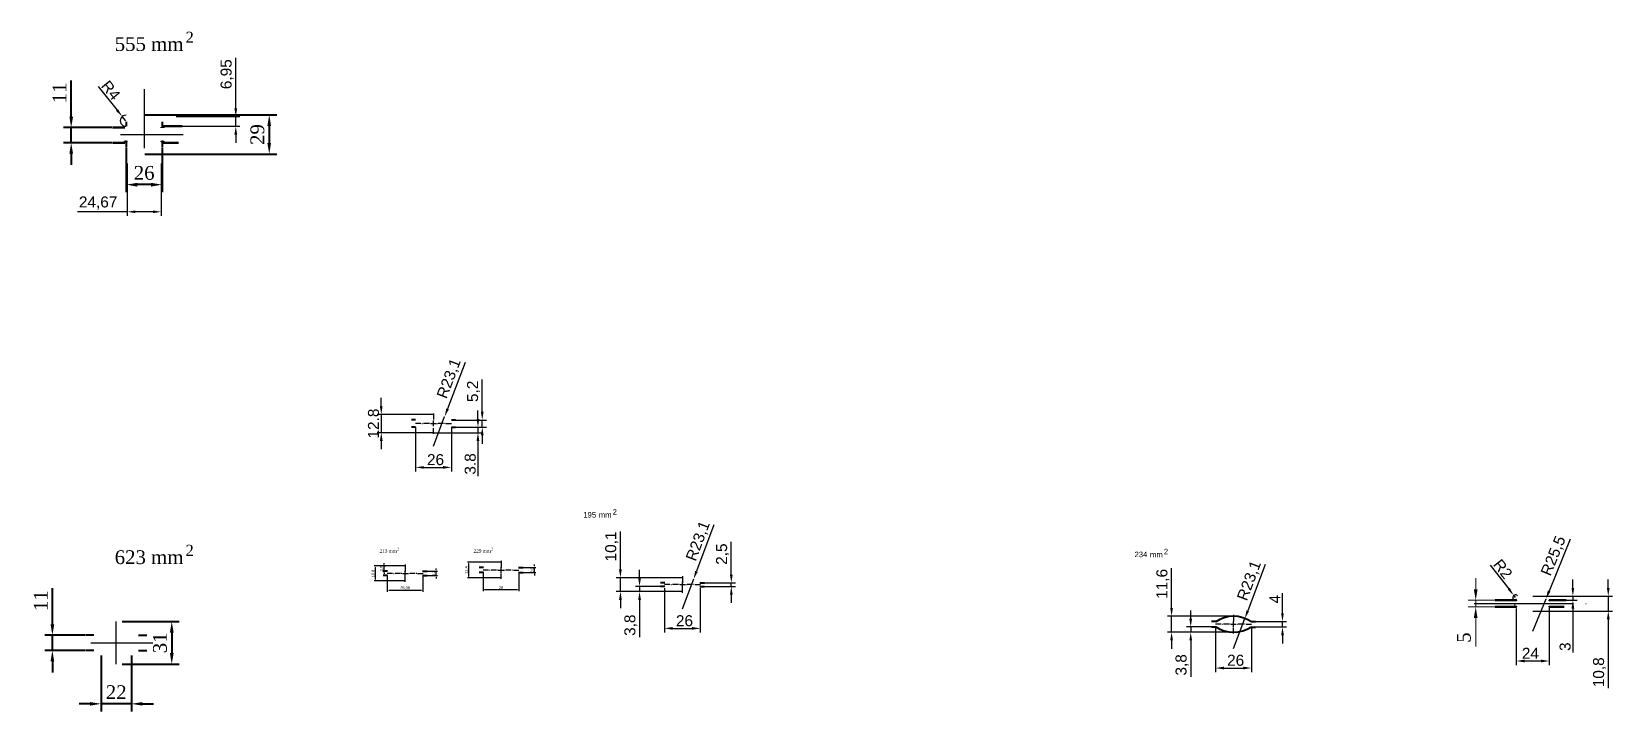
# Model space of a CAD drawing. Header units: millimetres. Extents: x -954 to 34898, y -2134 to 12006.
# Drawn here: x 8253 to 9400, y 9122 to 9615 of the extents above; entities that cross this region are included whole.
import ezdxf

# ---------------------------------------------------------------- set-up
doc = ezdxf.new("R2010")
doc.units = ezdxf.units.MM
doc.header["$LTSCALE"] = 3
doc.linetypes.add('ACAD_ISO04W100', pattern=[30, 24, -3, 0, -3])
for name, color, linetype, lineweight in [('Main', 1, 'Continuous', 40), ('Quota', 3, 'Continuous', 40), ('контурная', 7, 'Continuous', 50), ('осевые', 1, 'ACAD_ISO04W100', 25), ('тонкая', 7, 'Continuous', 20), ('тонкий', 7, 'Continuous', 20)]:
    doc.layers.add(name, color=color, linetype=linetype, lineweight=lineweight)
doc.layers.add('осевая', color=4, linetype='Continuous')
doc.styles.add('s1v4', font='arial.ttf', dxfattribs={"height": 4})
doc.styles.add('s2.5v4', font='times.ttf', dxfattribs={"height": 10})
doc.styles.get("Standard").update_dxf_attribs({"font": 'arial.ttf'})
doc.dimstyles.new('s1v2', dxfattribs={"dimtxt": 2, "dimasz": 1, "dimexe": 1, "dimexo": 0, "dimgap": 0.5, "dimtad": 1, "dimtxsty": 'Standard', "dimcen": 1, "dimadec": 0, "dimazin": 0, "dimtfac": 1, "dimtix": 1, "dimtmove": 0, "dimatfit": 3, "dimfxl": 1, "dimarcsym": 0})
doc.dimstyles.new('s2.5v4', dxfattribs={"dimtxt": 10, "dimasz": 8, "dimexe": 5.5, "dimexo": 0.5, "dimgap": 3.5, "dimtad": 1, "dimdec": 0, "dimtxsty": 's2.5v4', "dimcen": 2.5, "dimclrd": 256, "dimclre": 1, "dimclrt": 256, "dimadec": 0, "dimazin": 0, "dimtfac": 1, "dimtdec": 0, "dimtmove": 0, "dimatfit": 3, "dimfxl": 1, "dimlwd": -1, "dimlwe": -1, "dimarcsym": 0})
doc.dimstyles.new('s2v4', dxfattribs={"dimtxt": 8, "dimasz": 6, "dimexe": 3, "dimexo": 0, "dimgap": 1.5, "dimtad": 1, "dimtxsty": 'Standard', "dimcen": 2.5, "dimadec": 0, "dimazin": 0, "dimtfac": 1, "dimtmove": 0, "dimatfit": 3, "dimfxl": 1, "dimarcsym": 0})

msp = doc.modelspace()

# ---------------------------------------------------------------- texts
at = {"layer": 'Quota', "style": 's2.5v4'}
for s, height, p in [('555 mm', 10, (8313.11, 9601.189)), ('2', 8, (8364.497, 9607.146)), ('623 mm', 10, (8313.11, 9228.616)), ('2', 8, (8364.497, 9234.573)), ('213 mm', 2.5, (8505.362, 9236.952)), ('2', 2, (8518.208, 9238.441)), ('229 mm', 2.5, (8573.609, 9236.952)), ('2', 2, (8586.456, 9238.441))]:
    msp.add_text(s, height=height, dxfattribs=at).set_placement(p)
at = {"layer": 'тонкая', "style": 's1v4'}
for s, p in [('195', (8653.274, 9262.397)), ('mm', (8664.502, 9262.296)), ('2', (8674.572, 9264.441)), ('234', (9053.378, 9233.613)), ('2', (9074.675, 9235.657)), ('mm', (9064.605, 9233.512))]:
    msp.add_text(s, height=4, dxfattribs=at).set_placement(p)

# ---------------------------------------------------------------- blocks, each defined once
blk = doc.blocks.new('*D1770')
at = {"layer": 'Defpoints', "color": 0, "transparency": 16777216}
for p in [(9330.5, 9196.4), (9354.5, 9197.3), (9330.5, 9158.2)]:
    blk.add_point(p, dxfattribs=at)
at = {"layer": 'тонкий', "color": 0, "lineweight": -2, "transparency": 16777216}
for p, q in [((9330.5, 9196.4), (9330.5, 9155.2)), ((9354.5, 9197.3), (9354.5, 9155.2)), ((9348.5, 9158.2), (9336.5, 9158.2))]:
    blk.add_line(p, q, dxfattribs=at)
at = {"layer": 'тонкий', "color": 0, "transparency": 16777216}
for points in [[(9336.5, 9159.2), (9336.5, 9157.2), (9330.5, 9158.2)], [(9348.5, 9159.2), (9348.5, 9157.2), (9354.5, 9158.2)]]:
    blk.add_solid(points, dxfattribs=at)
at = {"layer": 'тонкий', "color": 0, "transparency": 16777216, "insert": (9340.8, 9163.8), "char_height": 8, "attachment_point": 5}
blk.add_mtext('24', dxfattribs=at)
blk = doc.blocks.new('*D1801')
at = {"layer": 'Defpoints', "color": 0, "transparency": 16777216}
for p in [(9342.5, 9205.3), (9371.6, 9205.3), (9366.7, 9202.3)]:
    blk.add_point(p, dxfattribs=at)
at = {"layer": 'тонкий', "color": 0, "lineweight": -2, "transparency": 16777216}
for p, q in [((9371.6, 9211.3), (9371.6, 9217.3)), ((9342.5, 9205.3), (9374.6, 9205.3)), ((9371.6, 9205.3), (9371.6, 9202.3)), ((9366.7, 9202.3), (9374.6, 9202.3)), ((9371.6, 9196.3), (9371.6, 9164.5))]:
    blk.add_line(p, q, dxfattribs=at)
at = {"layer": 'тонкий', "color": 0, "transparency": 16777216}
for points in [[(9370.6, 9211.3), (9372.6, 9211.3), (9371.6, 9205.3)], [(9370.6, 9196.3), (9372.6, 9196.3), (9371.6, 9202.3)]]:
    blk.add_solid(points, dxfattribs=at)
at = {"layer": 'тонкий', "color": 0, "transparency": 16777216, "insert": (9366, 9168.6), "char_height": 8, "attachment_point": 5, "rotation": 90}
blk.add_mtext('3', dxfattribs=at)
blk = doc.blocks.new('*D1771')
at = {"layer": 'Defpoints', "color": 0, "transparency": 16777216}
for p in [(9374.4, 9205.3), (9342.5, 9194.5), (9397.3, 9194.5)]:
    blk.add_point(p, dxfattribs=at)
at = {"layer": 'тонкий', "color": 0, "lineweight": -2, "transparency": 16777216}
for p, q in [((9397.3, 9211.3), (9397.3, 9217.3)), ((9374.4, 9205.3), (9400.3, 9205.3)), ((9397.3, 9205.3), (9397.3, 9194.5)), ((9342.5, 9194.5), (9400.3, 9194.5)), ((9397.3, 9188.5), (9397.3, 9138.4))]:
    blk.add_line(p, q, dxfattribs=at)
at = {"layer": 'тонкий', "color": 0, "transparency": 16777216}
for points in [[(9396.3, 9211.3), (9398.3, 9211.3), (9397.3, 9205.3)], [(9396.3, 9188.5), (9398.3, 9188.5), (9397.3, 9194.5)]]:
    blk.add_solid(points, dxfattribs=at)
at = {"layer": 'тонкий', "color": 0, "transparency": 16777216, "insert": (9391, 9150), "char_height": 8, "attachment_point": 5, "rotation": 90}
blk.add_mtext('10,8', dxfattribs=at)
blk = doc.blocks.new('*D1772')
at = {"layer": 'Defpoints', "color": 0, "transparency": 16777216}
for p in [(9352.1, 9203.4), (9342.5, 9179.8)]:
    blk.add_point(p, dxfattribs=at)
at = {"layer": 'тонкий', "color": 0, "lineweight": -2, "transparency": 16777216}
for p, q in [((9369.7, 9246.6), (9354.4, 9209)), ((9342.5, 9179.8), (9352.1, 9203.4))]:
    blk.add_line(p, q, dxfattribs=at)
at = {"layer": 'тонкий', "color": 0, "transparency": 16777216}
blk.add_solid([(9353.4, 9209.4), (9355.3, 9208.6), (9352.1, 9203.4)], dxfattribs=at)
at = {"layer": 'тонкий', "color": 0, "transparency": 16777216, "insert": (9357.9, 9234.4), "char_height": 8, "attachment_point": 5, "rotation": 67.8244}
blk.add_mtext('R25,5', dxfattribs=at)
blk = doc.blocks.new('*D1802')
at = {"layer": 'Defpoints', "color": 0, "transparency": 16777216}
for p in [(9328.7, 9205.9), (9330, 9204.3)]:
    blk.add_point(p, dxfattribs=at)
at = {"layer": 'тонкий', "color": 0, "lineweight": -2, "transparency": 16777216}
for p, q in [((9311.6, 9227.8), (9325.1, 9210.6)), ((9330, 9204.3), (9328.7, 9205.9))]:
    blk.add_line(p, q, dxfattribs=at)
blk.add_arc((9330, 9204.3), 2, 42.0391, 270, dxfattribs=at)
at = {"layer": 'тонкий', "color": 0, "transparency": 16777216}
blk.add_solid([(9325.8, 9211.2), (9324.3, 9210), (9328.7, 9205.9)], dxfattribs=at)
at = {"layer": 'тонкий', "color": 0, "transparency": 16777216, "insert": (9320.8, 9225), "char_height": 8, "attachment_point": 5, "rotation": 307.9828}
blk.add_mtext('R2', dxfattribs=at)
blk = doc.blocks.new('*D1803')
at = {"layer": 'Defpoints', "color": 0, "transparency": 16777216}
for p in [(9301.1, 9197.5), (9315, 9202.3), (9315, 9197.5)]:
    blk.add_point(p, dxfattribs=at)
at = {"layer": 'тонкий', "transparency": 16777216}
for p, q in [((9301.1, 9210.3), (9301.1, 9218.3)), ((9301.1, 9202.3), (9301.1, 9197.5)), ((9301.1, 9189.5), (9301.1, 9168.8))]:
    blk.add_line(p, q, dxfattribs=at)
at = {"layer": 'тонкий', "color": 1, "transparency": 16777216}
for p, q in [((9314.5, 9202.3), (9295.6, 9202.3)), ((9314.5, 9197.5), (9295.6, 9197.5))]:
    blk.add_line(p, q, dxfattribs=at)
at = {"layer": 'тонкий', "transparency": 16777216}
for points in [[(9299.7, 9210.3), (9302.4, 9210.3), (9301.1, 9202.3)], [(9299.7, 9189.5), (9302.4, 9189.5), (9301.1, 9197.5)]]:
    blk.add_solid(points, dxfattribs=at)
at = {"layer": 'тонкий', "transparency": 16777216, "insert": (9292.5, 9175.2), "char_height": 10, "attachment_point": 5, "rotation": 90, "style": 's2.5v4'}
blk.add_mtext('5', dxfattribs=at)
blk = doc.blocks.new('*D1773')
at = {"layer": 'Defpoints', "color": 0, "transparency": 16777216}
for p in [(9141.3, 9186.9), (9141.3, 9182.9), (9160.8, 9186.9)]:
    blk.add_point(p, dxfattribs=at)
at = {"layer": 'тонкий', "color": 0, "lineweight": -2, "transparency": 16777216}
for p, q in [((9160.8, 9192.9), (9160.8, 9207.4)), ((9141.3, 9186.9), (9163.8, 9186.9)), ((9141.3, 9182.9), (9163.8, 9182.9)), ((9160.8, 9182.9), (9160.8, 9186.9)), ((9160.8, 9176.9), (9160.8, 9170.9))]:
    blk.add_line(p, q, dxfattribs=at)
at = {"layer": 'тонкий', "color": 0, "transparency": 16777216}
for points in [[(9159.8, 9192.9), (9161.8, 9192.9), (9160.8, 9186.9)], [(9159.8, 9176.9), (9161.8, 9176.9), (9160.8, 9182.9)]]:
    blk.add_solid(points, dxfattribs=at)
at = {"layer": 'тонкий', "color": 0, "transparency": 16777216, "insert": (9155.3, 9203.1), "char_height": 8, "attachment_point": 5, "rotation": 90}
blk.add_mtext('4', dxfattribs=at)
blk = doc.blocks.new('*D1774')
at = {"layer": 'Defpoints', "color": 0, "transparency": 16777216}
for p in [(9112.3, 9182.3), (9138.3, 9182.3), (9138.3, 9153.1)]:
    blk.add_point(p, dxfattribs=at)
at = {"layer": 'тонкий', "color": 0, "lineweight": -2, "transparency": 16777216}
for p, q in [((9112.3, 9182.3), (9112.3, 9150.1)), ((9138.3, 9182.3), (9138.3, 9150.1)), ((9118.3, 9153.1), (9132.3, 9153.1))]:
    blk.add_line(p, q, dxfattribs=at)
at = {"layer": 'тонкий', "color": 0, "transparency": 16777216}
for points in [[(9118.3, 9154.1), (9118.3, 9152.1), (9112.3, 9153.1)], [(9132.3, 9154.1), (9132.3, 9152.1), (9138.3, 9153.1)]]:
    blk.add_solid(points, dxfattribs=at)
at = {"layer": 'тонкий', "color": 0, "transparency": 16777216, "insert": (9126.8, 9158.7), "char_height": 8, "attachment_point": 5}
blk.add_mtext('26', dxfattribs=at)
blk = doc.blocks.new('*D1775')
at = {"layer": 'Defpoints', "color": 0, "transparency": 16777216}
for p in [(9133.5, 9189), (9125.3, 9167.4)]:
    blk.add_point(p, dxfattribs=at)
at = {"layer": 'тонкий', "color": 0, "lineweight": -2, "transparency": 16777216}
for p, q in [((9148.2, 9228.2), (9135.6, 9194.6)), ((9125.3, 9167.4), (9133.5, 9189))]:
    blk.add_line(p, q, dxfattribs=at)
at = {"layer": 'тонкий', "color": 0, "transparency": 16777216}
blk.add_solid([(9134.7, 9195), (9136.5, 9194.3), (9133.5, 9189)], dxfattribs=at)
at = {"layer": 'тонкий', "color": 0, "transparency": 16777216, "insert": (9137.1, 9216.4), "char_height": 8, "attachment_point": 5, "rotation": 69.3406}
blk.add_mtext('R23,1', dxfattribs=at)
blk = doc.blocks.new('*D1776')
at = {"layer": 'Defpoints', "color": 0, "transparency": 16777216}
for p in [(8318.6, 9553.6), (8321.1, 9550.5)]:
    blk.add_point(p, dxfattribs=at)
at = {"layer": 'тонкий', "color": 0, "lineweight": -2, "transparency": 16777216}
for p, q in [((8301, 9575.3), (8314.8, 9558.3)), ((8321.1, 9550.5), (8318.6, 9553.6))]:
    blk.add_line(p, q, dxfattribs=at)
blk.add_arc((8321.1, 9550.5), 4, 86.1036, 270, dxfattribs=at)
at = {"layer": 'тонкий', "color": 0, "transparency": 16777216}
blk.add_solid([(8315.5, 9558.9), (8314, 9557.7), (8318.6, 9553.6)], dxfattribs=at)
at = {"layer": 'тонкий', "color": 0, "transparency": 16777216, "insert": (8310.3, 9572.6), "char_height": 8, "attachment_point": 5, "rotation": 309.0755}
blk.add_mtext('R4', dxfattribs=at)
blk = doc.blocks.new('*D1804')
at = {"layer": 'Defpoints', "color": 0, "transparency": 16777216}
for p in [(8357.8, 9553.5), (8401, 9553.5), (8358.1, 9546.5)]:
    blk.add_point(p, dxfattribs=at)
at = {"layer": 'тонкий', "color": 0, "lineweight": -2, "transparency": 16777216}
for p, q in [((8401, 9559.5), (8401, 9596.2)), ((8357.8, 9553.5), (8404, 9553.5)), ((8401, 9546.5), (8401, 9553.5)), ((8358.1, 9546.5), (8404, 9546.5)), ((8401, 9540.5), (8401, 9534.5))]:
    blk.add_line(p, q, dxfattribs=at)
at = {"layer": 'тонкий', "color": 0, "transparency": 16777216}
for points in [[(8400, 9559.5), (8402, 9559.5), (8401, 9553.5)], [(8400, 9540.5), (8402, 9540.5), (8401, 9546.5)]]:
    blk.add_solid(points, dxfattribs=at)
at = {"layer": 'тонкий', "color": 0, "transparency": 16777216, "insert": (8394.7, 9584.3), "char_height": 8, "attachment_point": 5, "rotation": 90}
blk.add_mtext('6,95', dxfattribs=at)
blk = doc.blocks.new('*D1777')
at = {"layer": 'Defpoints', "color": 0, "transparency": 16777216}
for p in [(8322.2, 9519.5), (8346.8, 9519.5), (8322.2, 9484.4)]:
    blk.add_point(p, dxfattribs=at)
at = {"layer": 'тонкий', "color": 0, "lineweight": -2, "transparency": 16777216}
for p, q in [((8322.2, 9519.5), (8322.2, 9481.4)), ((8346.8, 9519.5), (8346.8, 9481.4)), ((8322.2, 9484.4), (8286, 9484.4)), ((8340.8, 9484.4), (8328.2, 9484.4))]:
    blk.add_line(p, q, dxfattribs=at)
at = {"layer": 'тонкий', "color": 0, "transparency": 16777216}
for points in [[(8328.2, 9485.4), (8328.2, 9483.4), (8322.2, 9484.4)], [(8340.8, 9485.4), (8340.8, 9483.4), (8346.8, 9484.4)]]:
    blk.add_solid(points, dxfattribs=at)
at = {"layer": 'тонкий', "color": 0, "transparency": 16777216, "insert": (8301.1, 9490.8), "char_height": 8, "attachment_point": 5}
blk.add_mtext('24,67', dxfattribs=at)
blk = doc.blocks.new('*D1778')
at = {"layer": 'Defpoints', "color": 0, "transparency": 16777216}
for p in [(8334.5, 9554.8), (8334.5, 9526.3), (8425.3, 9526.3)]:
    blk.add_point(p, dxfattribs=at)
at = {"layer": 'Quota', "color": 1, "transparency": 16777216}
for p, q in [((8335, 9554.8), (8430.8, 9554.8)), ((8335, 9526.3), (8430.8, 9526.3))]:
    blk.add_line(p, q, dxfattribs=at)
at = {"layer": 'Quota', "transparency": 16777216}
blk.add_line((8425.3, 9546.8), (8425.3, 9534.3), dxfattribs=at)
for points in [[(8423.9, 9546.8), (8426.6, 9546.8), (8425.3, 9554.8)], [(8423.9, 9534.3), (8426.6, 9534.3), (8425.3, 9526.3)]]:
    blk.add_solid(points, dxfattribs=at)
at = {"layer": 'Quota', "transparency": 16777216, "insert": (8416.7, 9540.5), "char_height": 10, "attachment_point": 5, "rotation": 90, "style": 's2.5v4'}
blk.add_mtext('29', dxfattribs=at)
blk = doc.blocks.new('*D1805')
at = {"layer": 'Defpoints', "color": 0, "transparency": 16777216}
for p in [(8281.5, 9545.5), (8311.5, 9545.5), (8311.5, 9534.5)]:
    blk.add_point(p, dxfattribs=at)
at = {"layer": 'Quota', "transparency": 16777216}
for p, q in [((8281.5, 9553.5), (8281.5, 9579.8)), ((8281.5, 9534.5), (8281.5, 9545.5)), ((8281.5, 9526.5), (8281.5, 9518.5))]:
    blk.add_line(p, q, dxfattribs=at)
at = {"layer": 'Quota', "color": 1, "transparency": 16777216}
for p, q in [((8311, 9545.5), (8276, 9545.5)), ((8311, 9534.5), (8276, 9534.5))]:
    blk.add_line(p, q, dxfattribs=at)
at = {"layer": 'Quota', "transparency": 16777216}
for points in [[(8280.2, 9553.5), (8282.9, 9553.5), (8281.5, 9545.5)], [(8280.2, 9526.5), (8282.9, 9526.5), (8281.5, 9534.5)]]:
    blk.add_solid(points, dxfattribs=at)
at = {"layer": 'Quota', "transparency": 16777216, "insert": (8273, 9570.7), "char_height": 10, "attachment_point": 5, "rotation": 90, "style": 's2.5v4'}
blk.add_mtext('11', dxfattribs=at)
blk = doc.blocks.new('*D1806')
at = {"layer": 'Defpoints', "color": 0, "transparency": 16777216}
for p in [(8318, 9186.9), (8318, 9155.9), (8354.5, 9155.9)]:
    blk.add_point(p, dxfattribs=at)
at = {"layer": 'Quota', "color": 1, "transparency": 16777216}
for p, q in [((8318.5, 9186.9), (8360, 9186.9)), ((8318.5, 9155.9), (8360, 9155.9))]:
    blk.add_line(p, q, dxfattribs=at)
at = {"layer": 'Quota', "transparency": 16777216}
blk.add_line((8354.5, 9178.9), (8354.5, 9163.9), dxfattribs=at)
for points in [[(8353.2, 9178.9), (8355.9, 9178.9), (8354.5, 9186.9)], [(8353.2, 9163.9), (8355.9, 9163.9), (8354.5, 9155.9)]]:
    blk.add_solid(points, dxfattribs=at)
at = {"layer": 'Quota', "transparency": 16777216, "insert": (8346, 9171.4), "char_height": 10, "attachment_point": 5, "rotation": 90, "style": 's2.5v4'}
blk.add_mtext('31', dxfattribs=at)
blk = doc.blocks.new('*D1807')
at = {"layer": 'Defpoints', "color": 0, "transparency": 16777216}
for p in [(8303.2, 9162.8), (8325.2, 9162.8), (8303.2, 9127.1)]:
    blk.add_point(p, dxfattribs=at)
at = {"layer": 'Quota', "color": 1, "transparency": 16777216}
for p, q in [((8303.2, 9162.3), (8303.2, 9121.6)), ((8325.2, 9162.3), (8325.2, 9121.6))]:
    blk.add_line(p, q, dxfattribs=at)
at = {"layer": 'Quota', "transparency": 16777216}
for p, q in [((8295.2, 9127.1), (8287.2, 9127.1)), ((8325.2, 9127.1), (8303.2, 9127.1)), ((8333.2, 9127.1), (8341.2, 9127.1))]:
    blk.add_line(p, q, dxfattribs=at)
for points in [[(8295.2, 9128.4), (8295.2, 9125.8), (8303.2, 9127.1)], [(8333.2, 9128.4), (8333.2, 9125.8), (8325.2, 9127.1)]]:
    blk.add_solid(points, dxfattribs=at)
at = {"layer": 'Quota', "transparency": 16777216, "insert": (8314.2, 9135.6), "char_height": 10, "attachment_point": 5, "style": 's2.5v4'}
blk.add_mtext('22', dxfattribs=at)
blk = doc.blocks.new('*D1808')
at = {"layer": 'Defpoints', "color": 0, "transparency": 16777216}
for p in [(8267.9, 9176.9), (8291.9, 9176.9), (8291.9, 9165.9)]:
    blk.add_point(p, dxfattribs=at)
at = {"layer": 'Quota', "transparency": 16777216}
for p, q in [((8267.9, 9184.9), (8267.9, 9211.1)), ((8267.9, 9165.9), (8267.9, 9176.9)), ((8267.9, 9157.9), (8267.9, 9149.9))]:
    blk.add_line(p, q, dxfattribs=at)
at = {"layer": 'Quota', "color": 1, "transparency": 16777216}
for p, q in [((8291.4, 9176.9), (8262.4, 9176.9)), ((8291.4, 9165.9), (8262.4, 9165.9))]:
    blk.add_line(p, q, dxfattribs=at)
at = {"layer": 'Quota', "transparency": 16777216}
for points in [[(8266.5, 9184.9), (8269.2, 9184.9), (8267.9, 9176.9)], [(8266.5, 9157.9), (8269.2, 9157.9), (8267.9, 9165.9)]]:
    blk.add_solid(points, dxfattribs=at)
at = {"layer": 'Quota', "transparency": 16777216, "insert": (8259.4, 9202), "char_height": 10, "attachment_point": 5, "rotation": 90, "style": 's2.5v4'}
blk.add_mtext('11', dxfattribs=at)
blk = doc.blocks.new('*D1809')
at = {"layer": 'Defpoints', "color": 0, "transparency": 16777216}
for p in [(8321.5, 9531.2), (8347.5, 9531.2), (8321.5, 9504.1)]:
    blk.add_point(p, dxfattribs=at)
at = {"layer": 'Quota', "color": 1, "transparency": 16777216}
for p, q in [((8321.5, 9530.7), (8321.5, 9498.6)), ((8347.5, 9530.7), (8347.5, 9498.6))]:
    blk.add_line(p, q, dxfattribs=at)
at = {"layer": 'Quota', "transparency": 16777216}
blk.add_line((8339.5, 9504.1), (8329.5, 9504.1), dxfattribs=at)
for points in [[(8329.5, 9505.4), (8329.5, 9502.7), (8321.5, 9504.1)], [(8339.5, 9505.4), (8339.5, 9502.7), (8347.5, 9504.1)]]:
    blk.add_solid(points, dxfattribs=at)
at = {"layer": 'Quota', "transparency": 16777216, "insert": (8334.5, 9512.6), "char_height": 10, "attachment_point": 5, "style": 's2.5v4'}
blk.add_mtext('26', dxfattribs=at)
blk = doc.blocks.new('*D1779')
at = {"layer": 'Defpoints', "color": 0, "transparency": 16777216}
for p in [(8560.5, 9333.2), (8579.9, 9333.2), (8560.5, 9328)]:
    blk.add_point(p, dxfattribs=at)
at = {"layer": 'тонкий', "color": 0, "lineweight": -2, "transparency": 16777216}
for p, q in [((8579.9, 9339.2), (8579.9, 9362.7)), ((8560.5, 9333.2), (8582.9, 9333.2)), ((8579.9, 9328), (8579.9, 9333.2)), ((8560.5, 9328), (8582.9, 9328)), ((8579.9, 9322), (8579.9, 9316))]:
    blk.add_line(p, q, dxfattribs=at)
at = {"layer": 'тонкий', "color": 0, "transparency": 16777216}
for points in [[(8578.9, 9339.2), (8580.9, 9339.2), (8579.9, 9333.2)], [(8578.9, 9322), (8580.9, 9322), (8579.9, 9328)]]:
    blk.add_solid(points, dxfattribs=at)
at = {"layer": 'тонкий', "color": 0, "transparency": 16777216, "insert": (8573.6, 9354), "char_height": 8, "attachment_point": 5, "rotation": 90}
blk.add_mtext('5,2', dxfattribs=at)
blk = doc.blocks.new('*D1780')
at = {"layer": 'Defpoints', "color": 0, "transparency": 16777216}
for p in [(8545.1, 9337.2), (8506.6, 9324), (8544.5, 9324)]:
    blk.add_point(p, dxfattribs=at)
at = {"layer": 'тонкий', "color": 0, "lineweight": -2, "transparency": 16777216}
for p, q in [((8506.6, 9343.2), (8506.6, 9349.2)), ((8545.1, 9337.2), (8503.6, 9337.2)), ((8506.6, 9337.2), (8506.6, 9324)), ((8544.5, 9324), (8503.6, 9324)), ((8506.6, 9318), (8506.6, 9312))]:
    blk.add_line(p, q, dxfattribs=at)
at = {"layer": 'тонкий', "color": 0, "transparency": 16777216}
for points in [[(8505.6, 9343.2), (8507.6, 9343.2), (8506.6, 9337.2)], [(8505.6, 9318), (8507.6, 9318), (8506.6, 9324)]]:
    blk.add_solid(points, dxfattribs=at)
at = {"layer": 'тонкий', "color": 0, "transparency": 16777216, "insert": (8501, 9330.6), "char_height": 8, "attachment_point": 5, "rotation": 90}
blk.add_mtext('12.8', dxfattribs=at)
blk = doc.blocks.new('*D1781')
at = {"layer": 'Defpoints', "color": 0, "transparency": 16777216}
for p in [(8531.5, 9328), (8557.5, 9328), (8557.5, 9298.8)]:
    blk.add_point(p, dxfattribs=at)
at = {"layer": 'тонкий', "color": 0, "lineweight": -2, "transparency": 16777216}
for p, q in [((8531.5, 9328), (8531.5, 9295.8)), ((8557.5, 9328), (8557.5, 9295.8)), ((8537.5, 9298.8), (8551.5, 9298.8))]:
    blk.add_line(p, q, dxfattribs=at)
at = {"layer": 'тонкий', "color": 0, "transparency": 16777216}
for points in [[(8537.5, 9299.8), (8537.5, 9297.8), (8531.5, 9298.8)], [(8551.5, 9299.8), (8551.5, 9297.8), (8557.5, 9298.8)]]:
    blk.add_solid(points, dxfattribs=at)
at = {"layer": 'тонкий', "color": 0, "transparency": 16777216, "insert": (8546, 9304.4), "char_height": 8, "attachment_point": 5}
blk.add_mtext('26', dxfattribs=at)
blk = doc.blocks.new('*D1782')
at = {"layer": 'Defpoints', "color": 0, "transparency": 16777216}
for p in [(8544.5, 9324), (8561.1, 9328), (8576.8, 9324)]:
    blk.add_point(p, dxfattribs=at)
at = {"layer": 'тонкий', "color": 0, "lineweight": -2, "transparency": 16777216}
for p, q in [((8576.8, 9334), (8576.8, 9340)), ((8544.5, 9324), (8579.8, 9324)), ((8561.1, 9328), (8579.8, 9328)), ((8576.8, 9328), (8576.8, 9324)), ((8576.8, 9318), (8576.8, 9292.5))]:
    blk.add_line(p, q, dxfattribs=at)
at = {"layer": 'тонкий', "color": 0, "transparency": 16777216}
for points in [[(8575.8, 9334), (8577.8, 9334), (8576.8, 9328)], [(8575.8, 9318), (8577.8, 9318), (8576.8, 9324)]]:
    blk.add_solid(points, dxfattribs=at)
at = {"layer": 'тонкий', "color": 0, "transparency": 16777216, "insert": (8571.2, 9301.3), "char_height": 8, "attachment_point": 5, "rotation": 90}
blk.add_mtext('3.8', dxfattribs=at)
blk = doc.blocks.new('*D1783')
at = {"layer": 'Defpoints', "color": 0, "transparency": 16777216}
for p in [(8552.6, 9335.7), (8544.5, 9314.1)]:
    blk.add_point(p, dxfattribs=at)
at = {"layer": 'тонкий', "color": 0, "lineweight": -2, "transparency": 16777216}
for p, q in [((8567.4, 9374.9), (8554.8, 9341.4)), ((8544.5, 9314.1), (8552.6, 9335.7))]:
    blk.add_line(p, q, dxfattribs=at)
at = {"layer": 'тонкий', "color": 0, "transparency": 16777216}
blk.add_solid([(8553.8, 9341.7), (8555.7, 9341), (8552.6, 9335.7)], dxfattribs=at)
at = {"layer": 'тонкий', "color": 0, "transparency": 16777216, "insert": (8556.2, 9363.2), "char_height": 8, "attachment_point": 5, "rotation": 69.3406}
blk.add_mtext('R23,1', dxfattribs=at)
blk = doc.blocks.new('*D1784')
at = {"layer": 'Defpoints', "color": 0, "transparency": 16777216}
for p in [(9080.3, 9190.7), (9125.3, 9190.7), (9125.3, 9179.1)]:
    blk.add_point(p, dxfattribs=at)
at = {"layer": 'тонкий', "color": 0, "lineweight": -2, "transparency": 16777216}
for p, q in [((9080.3, 9196.7), (9080.3, 9225.7)), ((9125.3, 9190.7), (9077.3, 9190.7)), ((9080.3, 9179.1), (9080.3, 9190.7)), ((9125.3, 9179.1), (9077.3, 9179.1)), ((9080.3, 9173.1), (9080.3, 9167.1))]:
    blk.add_line(p, q, dxfattribs=at)
at = {"layer": 'тонкий', "color": 0, "transparency": 16777216}
for points in [[(9079.3, 9196.7), (9081.3, 9196.7), (9080.3, 9190.7)], [(9079.3, 9173.1), (9081.3, 9173.1), (9080.3, 9179.1)]]:
    blk.add_solid(points, dxfattribs=at)
at = {"layer": 'тонкий', "color": 0, "transparency": 16777216, "insert": (9074, 9214.2), "char_height": 8, "attachment_point": 5, "rotation": 90}
blk.add_mtext('11,6', dxfattribs=at)
blk = doc.blocks.new('*D1810')
at = {"layer": 'Defpoints', "color": 0, "transparency": 16777216}
for p in [(9109.3, 9182.9), (9094.2, 9179.1), (9109.4, 9179.1)]:
    blk.add_point(p, dxfattribs=at)
at = {"layer": 'тонкий', "color": 0, "lineweight": -2, "transparency": 16777216}
for p, q in [((9094.2, 9188.9), (9094.2, 9194.9)), ((9109.3, 9182.9), (9091.2, 9182.9)), ((9094.2, 9182.9), (9094.2, 9179.1)), ((9109.4, 9179.1), (9091.2, 9179.1)), ((9094.2, 9173.1), (9094.2, 9146.6))]:
    blk.add_line(p, q, dxfattribs=at)
at = {"layer": 'тонкий', "color": 0, "transparency": 16777216}
for points in [[(9093.2, 9188.9), (9095.2, 9188.9), (9094.2, 9182.9)], [(9093.2, 9173.1), (9095.2, 9173.1), (9094.2, 9179.1)]]:
    blk.add_solid(points, dxfattribs=at)
at = {"layer": 'тонкий', "color": 0, "transparency": 16777216, "insert": (9087.9, 9155.4), "char_height": 8, "attachment_point": 5, "rotation": 90}
blk.add_mtext('3,8', dxfattribs=at)
blk = doc.blocks.new('*D1811')
at = {"layer": 'Defpoints', "color": 0, "transparency": 16777216}
for p in [(8508.5, 9227.2), (8508.6, 9227.2), (8508.6, 9223.4)]:
    blk.add_point(p, dxfattribs=at)
at = {"layer": 'тонкая', "color": 0, "lineweight": -2, "transparency": 16777216}
for p, q in [((8508.5, 9227.2), (8509.6, 9227.2)), ((8508.6, 9228.2), (8508.6, 9229.2)), ((8508.6, 9223.4), (8508.6, 9227.2)), ((8508.6, 9223.4), (8507.6, 9223.4)), ((8508.6, 9222.4), (8508.6, 9221.4))]:
    blk.add_line(p, q, dxfattribs=at)
at = {"layer": 'тонкая', "color": 0, "transparency": 16777216}
for points in [[(8508.4, 9228.2), (8508.7, 9228.2), (8508.6, 9227.2)], [(8508.4, 9222.4), (8508.7, 9222.4), (8508.6, 9223.4)]]:
    blk.add_solid(points, dxfattribs=at)
at = {"layer": 'тонкая', "color": 0, "transparency": 16777216, "insert": (8506.9, 9225.3), "char_height": 2, "attachment_point": 5, "rotation": 90}
blk.add_mtext('3,8', dxfattribs=at)
blk = doc.blocks.new('*D1785')
at = {"layer": 'Defpoints', "color": 0, "transparency": 16777216}
for p in [(8511, 9220.4), (8536.9, 9220.4), (8511, 9209.5)]:
    blk.add_point(p, dxfattribs=at)
at = {"layer": 'тонкая', "color": 0, "lineweight": -2, "transparency": 16777216}
for p, q in [((8511, 9220.4), (8511, 9208.5)), ((8536.9, 9220.4), (8536.9, 9208.5)), ((8535.9, 9209.5), (8512, 9209.5))]:
    blk.add_line(p, q, dxfattribs=at)
at = {"layer": 'тонкая', "color": 0, "transparency": 16777216}
for points in [[(8512, 9209.7), (8512, 9209.4), (8511, 9209.5)], [(8535.9, 9209.7), (8535.9, 9209.4), (8536.9, 9209.5)]]:
    blk.add_solid(points, dxfattribs=at)
at = {"layer": 'тонкая', "color": 0, "transparency": 16777216, "insert": (8523.9, 9211.2), "char_height": 2, "attachment_point": 5}
blk.add_mtext('25,98', dxfattribs=at)
blk = doc.blocks.new('*D1812')
at = {"layer": 'Defpoints', "color": 0, "transparency": 16777216}
for p in [(8539.9, 9223.4), (8539.9, 9220.2), (8546.5, 9223.4)]:
    blk.add_point(p, dxfattribs=at)
at = {"layer": 'тонкая', "color": 0, "lineweight": -2, "transparency": 16777216}
for p, q in [((8539.9, 9223.4), (8547.5, 9223.4)), ((8539.9, 9220.2), (8547.5, 9220.2)), ((8546.5, 9224.4), (8546.5, 9225.4)), ((8546.5, 9220.2), (8546.5, 9223.4)), ((8546.5, 9219.2), (8546.5, 9218.2))]:
    blk.add_line(p, q, dxfattribs=at)
at = {"layer": 'тонкая', "color": 0, "transparency": 16777216}
for points in [[(8546.4, 9224.4), (8546.7, 9224.4), (8546.5, 9223.4)], [(8546.4, 9219.2), (8546.7, 9219.2), (8546.5, 9220.2)]]:
    blk.add_solid(points, dxfattribs=at)
at = {"layer": 'тонкая', "color": 0, "transparency": 16777216, "insert": (8544.8, 9221.8), "char_height": 2, "attachment_point": 5, "rotation": 90}
blk.add_mtext('3,2', dxfattribs=at)
blk = doc.blocks.new('*D1813')
at = {"layer": 'Defpoints', "color": 0, "transparency": 16777216}
for p in [(8502.5, 9227.2), (8523.9, 9227.2), (8523.9, 9216.4)]:
    blk.add_point(p, dxfattribs=at)
at = {"layer": 'тонкая', "color": 0, "lineweight": -2, "transparency": 16777216}
for p, q in [((8523.9, 9227.2), (8501.5, 9227.2)), ((8502.5, 9217.4), (8502.5, 9226.2)), ((8523.9, 9216.4), (8501.5, 9216.4))]:
    blk.add_line(p, q, dxfattribs=at)
at = {"layer": 'тонкая', "color": 0, "transparency": 16777216}
for points in [[(8502.3, 9226.2), (8502.7, 9226.2), (8502.5, 9227.2)], [(8502.3, 9217.4), (8502.7, 9217.4), (8502.5, 9216.4)]]:
    blk.add_solid(points, dxfattribs=at)
at = {"layer": 'тонкая', "color": 0, "transparency": 16777216, "insert": (8500.8, 9221.8), "char_height": 2, "attachment_point": 5, "rotation": 90}
blk.add_mtext('10,8', dxfattribs=at)
blk = doc.blocks.new('*D1814')
at = {"layer": 'Defpoints', "color": 0, "transparency": 16777216}
for p in [(8609.5, 9226.2), (8617.9, 9226.2), (8609.5, 9222.4)]:
    blk.add_point(p, dxfattribs=at)
at = {"layer": 'тонкая', "color": 0, "lineweight": -2, "transparency": 16777216}
for p, q in [((8609.5, 9226.2), (8618.9, 9226.2)), ((8617.9, 9227.2), (8617.9, 9228.2)), ((8617.9, 9222.4), (8617.9, 9226.2)), ((8609.5, 9222.4), (8618.9, 9222.4)), ((8617.9, 9221.4), (8617.9, 9220.4))]:
    blk.add_line(p, q, dxfattribs=at)
at = {"layer": 'тонкая', "color": 0, "transparency": 16777216}
for points in [[(8617.7, 9227.2), (8618.1, 9227.2), (8617.9, 9226.2)], [(8617.7, 9221.4), (8618.1, 9221.4), (8617.9, 9222.4)]]:
    blk.add_solid(points, dxfattribs=at)
at = {"layer": 'тонкая', "color": 0, "transparency": 16777216, "insert": (8616.2, 9224.3), "char_height": 2, "attachment_point": 5, "rotation": 90}
blk.add_mtext('3,8', dxfattribs=at)
blk = doc.blocks.new('*D1815')
at = {"layer": 'Defpoints', "color": 0, "transparency": 16777216}
for p in [(8580.6, 9222.6), (8606.5, 9222.6), (8580.6, 9209.9)]:
    blk.add_point(p, dxfattribs=at)
at = {"layer": 'тонкая', "color": 0, "lineweight": -2, "transparency": 16777216}
for p, q in [((8580.6, 9222.6), (8580.6, 9208.9)), ((8606.5, 9222.6), (8606.5, 9208.9)), ((8605.5, 9209.9), (8581.6, 9209.9))]:
    blk.add_line(p, q, dxfattribs=at)
at = {"layer": 'тонкая', "color": 0, "transparency": 16777216}
for points in [[(8581.6, 9210.1), (8581.6, 9209.7), (8580.6, 9209.9)], [(8605.5, 9210.1), (8605.5, 9209.7), (8606.5, 9209.9)]]:
    blk.add_solid(points, dxfattribs=at)
at = {"layer": 'тонкая', "color": 0, "transparency": 16777216, "insert": (8593.5, 9211.4), "char_height": 2, "attachment_point": 5}
blk.add_mtext('26', dxfattribs=at)
blk = doc.blocks.new('*D1816')
at = {"layer": 'Defpoints', "color": 0, "transparency": 16777216}
for p in [(8570.2, 9230), (8593.5, 9230), (8593.5, 9218.6)]:
    blk.add_point(p, dxfattribs=at)
at = {"layer": 'тонкая', "color": 0, "lineweight": -2, "transparency": 16777216}
for p, q in [((8593.5, 9230), (8569.2, 9230)), ((8570.2, 9219.6), (8570.2, 9229)), ((8593.5, 9218.6), (8569.2, 9218.6))]:
    blk.add_line(p, q, dxfattribs=at)
at = {"layer": 'тонкая', "color": 0, "transparency": 16777216}
for points in [[(8570, 9229), (8570.4, 9229), (8570.2, 9230)], [(8570, 9219.6), (8570.4, 9219.6), (8570.2, 9218.6)]]:
    blk.add_solid(points, dxfattribs=at)
at = {"layer": 'тонкая', "color": 0, "transparency": 16777216, "insert": (8568.5, 9224.3), "char_height": 2, "attachment_point": 5, "rotation": 90}
blk.add_mtext('11,4', dxfattribs=at)
blk = doc.blocks.new('*D1786')
at = {"layer": 'Defpoints', "color": 0, "transparency": 16777216}
for p in [(8741.2, 9214.9), (8760.7, 9214.9), (8741.2, 9212.4)]:
    blk.add_point(p, dxfattribs=at)
at = {"layer": 'тонкий', "color": 0, "lineweight": -2, "transparency": 16777216}
for p, q in [((8760.7, 9220.9), (8760.7, 9244.7)), ((8741.2, 9214.9), (8763.7, 9214.9)), ((8760.7, 9212.4), (8760.7, 9214.9)), ((8741.2, 9212.4), (8763.7, 9212.4)), ((8760.7, 9206.4), (8760.7, 9200.4))]:
    blk.add_line(p, q, dxfattribs=at)
at = {"layer": 'тонкий', "color": 0, "transparency": 16777216}
for points in [[(8759.7, 9220.9), (8761.7, 9220.9), (8760.7, 9214.9)], [(8759.7, 9206.4), (8761.7, 9206.4), (8760.7, 9212.4)]]:
    blk.add_solid(points, dxfattribs=at)
at = {"layer": 'тонкий', "color": 0, "transparency": 16777216, "insert": (8754.4, 9235.8), "char_height": 8, "attachment_point": 5, "rotation": 90}
blk.add_mtext('2,5', dxfattribs=at)
blk = doc.blocks.new('*D1787')
at = {"layer": 'Defpoints', "color": 0, "transparency": 16777216}
for p in [(8712.2, 9211.1), (8738.2, 9211.1), (8738.2, 9181.9)]:
    blk.add_point(p, dxfattribs=at)
at = {"layer": 'тонкий', "color": 0, "lineweight": -2, "transparency": 16777216}
for p, q in [((8712.2, 9211.1), (8712.2, 9178.9)), ((8738.2, 9211.1), (8738.2, 9178.9)), ((8718.2, 9181.9), (8732.2, 9181.9))]:
    blk.add_line(p, q, dxfattribs=at)
at = {"layer": 'тонкий', "color": 0, "transparency": 16777216}
for points in [[(8718.2, 9182.9), (8718.2, 9180.9), (8712.2, 9181.9)], [(8732.2, 9182.9), (8732.2, 9180.9), (8738.2, 9181.9)]]:
    blk.add_solid(points, dxfattribs=at)
at = {"layer": 'тонкий', "color": 0, "transparency": 16777216, "insert": (8726.7, 9187.4), "char_height": 8, "attachment_point": 5}
blk.add_mtext('26', dxfattribs=at)
blk = doc.blocks.new('*D1788')
at = {"layer": 'Defpoints', "color": 0, "transparency": 16777216}
for p in [(8733.4, 9217.8), (8725.2, 9196.2)]:
    blk.add_point(p, dxfattribs=at)
at = {"layer": 'тонкий', "color": 0, "lineweight": -2, "transparency": 16777216}
for p, q in [((8748.1, 9257), (8735.5, 9223.4)), ((8725.2, 9196.2), (8733.4, 9217.8))]:
    blk.add_line(p, q, dxfattribs=at)
at = {"layer": 'тонкий', "color": 0, "transparency": 16777216}
blk.add_solid([(8734.5, 9223.7), (8736.4, 9223), (8733.4, 9217.8)], dxfattribs=at)
at = {"layer": 'тонкий', "color": 0, "transparency": 16777216, "insert": (8737, 9245.2), "char_height": 8, "attachment_point": 5, "rotation": 69.3406}
blk.add_mtext('R23,1', dxfattribs=at)
blk = doc.blocks.new('*D1789')
at = {"layer": 'Defpoints', "color": 0, "transparency": 16777216}
for p in [(8680.2, 9218.7), (8725.2, 9218.7), (8725.2, 9208.6)]:
    blk.add_point(p, dxfattribs=at)
at = {"layer": 'тонкий', "color": 0, "lineweight": -2, "transparency": 16777216}
for p, q in [((8680.2, 9224.7), (8680.2, 9252.2)), ((8725.2, 9218.7), (8677.2, 9218.7)), ((8680.2, 9208.6), (8680.2, 9218.7)), ((8725.2, 9208.6), (8677.2, 9208.6)), ((8680.2, 9202.6), (8680.2, 9196.6))]:
    blk.add_line(p, q, dxfattribs=at)
at = {"layer": 'тонкий', "color": 0, "transparency": 16777216}
for points in [[(8679.2, 9224.7), (8681.2, 9224.7), (8680.2, 9218.7)], [(8679.2, 9202.6), (8681.2, 9202.6), (8680.2, 9208.6)]]:
    blk.add_solid(points, dxfattribs=at)
at = {"layer": 'тонкий', "color": 0, "transparency": 16777216, "insert": (8673.9, 9241.4), "char_height": 8, "attachment_point": 5, "rotation": 90}
blk.add_mtext('10,1', dxfattribs=at)
blk = doc.blocks.new('*D1817')
at = {"layer": 'Defpoints', "color": 0, "transparency": 16777216}
for p in [(8694.1, 9208.6), (8709.2, 9212.4), (8709.3, 9208.6)]:
    blk.add_point(p, dxfattribs=at)
at = {"layer": 'тонкий', "color": 0, "lineweight": -2, "transparency": 16777216}
for p, q in [((8694.1, 9218.4), (8694.1, 9224.4)), ((8709.2, 9212.4), (8691.1, 9212.4)), ((8709.3, 9208.6), (8691.1, 9208.6)), ((8694.1, 9212.4), (8694.1, 9208.6)), ((8694.1, 9202.6), (8694.1, 9175.4))]:
    blk.add_line(p, q, dxfattribs=at)
at = {"layer": 'тонкий', "color": 0, "transparency": 16777216}
for points in [[(8693.1, 9218.4), (8695.1, 9218.4), (8694.1, 9212.4)], [(8693.1, 9202.6), (8695.1, 9202.6), (8694.1, 9208.6)]]:
    blk.add_solid(points, dxfattribs=at)
at = {"layer": 'тонкий', "color": 0, "transparency": 16777216, "insert": (8687.8, 9184.2), "char_height": 8, "attachment_point": 5, "rotation": 90}
blk.add_mtext('3,8', dxfattribs=at)

# ---------------------------------------------------------------- dimensions: what is measured, and where the dimension line sits
at = {"layer": 'Quota'}
for base, p1, p2, picture, middle in [((8281.533, 9545.539), (8311.511, 9534.539), (8311.511, 9545.539), '*D1805', (8273.033, 9570.655)), ((8425.25167989, 9526.288730271), (8334.49018164, 9554.788730271), (8334.49018164, 9526.288730271), '*D1778', (8416.650742615, 9540.538730271)), ((8267.854, 9176.854), (8291.85, 9165.854), (8291.85, 9176.854), '*D1808', (8259.354, 9201.971)), ((8354.548, 9155.854), (8317.957, 9186.854), (8317.957, 9155.854), '*D1806', (8345.961, 9171.354))]:
    dim = msp.add_linear_dim(base=base, p1=p1, p2=p2, angle=90, dimstyle='s2.5v4', dxfattribs=at)
    dim.commit()
    dim.dimension.update_dxf_attribs({"geometry": picture, "text_midpoint": middle})
for base, p1, p2, picture, middle in [((8321.49, 9504.058), (8347.49, 9531.187), (8321.49, 9531.187), '*D1809', (8334.49, 9512.644)), ((8303.165, 9127.116), (8325.165, 9162.833), (8303.165, 9162.833), '*D1807', (8314.165, 9135.616))]:
    dim = msp.add_linear_dim(base=base, p1=p1, p2=p2, dimstyle='s2.5v4', dxfattribs=at)
    dim.commit()
    dim.dimension.update_dxf_attribs({"geometry": picture, "text_midpoint": middle})
at = {"layer": 'тонкая'}
for base, p1, p2, picture, middle in [((8502.502, 9227.194), (8523.942, 9216.394), (8523.942, 9227.194), '*D1813', (8500.8, 9221.794)), ((8570.211, 9229.983), (8593.545, 9218.583), (8593.545, 9229.983), '*D1816', (8568.509, 9224.283)), ((8617.888, 9226.183), (8609.538, 9222.383), (8609.538, 9226.183), '*D1814', (8616.186, 9224.283)), ((8546.527, 9223.394), (8539.935, 9220.194), (8539.935, 9223.394), '*D1812', (8544.825, 9221.794))]:
    dim = msp.add_linear_dim(base=base, p1=p1, p2=p2, angle=90, dimstyle='s1v2', dxfattribs=at)
    dim.commit()
    dim.dimension.update_dxf_attribs({"geometry": picture, "text_midpoint": middle})
dim = msp.add_linear_dim(base=(8508.558, 9227.194), p1=(8508.558, 9223.394), p2=(8508.503, 9227.194), angle=90, dimstyle='s1v2', override={"dimdec": 1}, dxfattribs=at)
dim.commit()
dim.dimension.update_dxf_attribs({"geometry": '*D1811', "text_midpoint": (8506.856, 9225.294)})
dim = msp.add_linear_dim(base=(8510.9501, 9209.5427), p1=(8536.9348, 9220.3937), p2=(8510.9501, 9220.3937), dimstyle='s1v2', dxfattribs=at)
dim.commit()
dim.dimension.update_dxf_attribs({"geometry": '*D1785', "text_midpoint": (8523.9424, 9211.2446)})
dim = msp.add_linear_dim(base=(8580.553, 9209.907), p1=(8606.538, 9222.583), p2=(8580.553, 9222.583), dimstyle='s1v2', override={"dimdec": 0}, dxfattribs=at)
dim.commit()
dim.dimension.update_dxf_attribs({"geometry": '*D1815', "text_midpoint": (8593.545, 9211.429)})
at = {"layer": 'тонкий'}
for base, p1, p2, picture, middle in [((8401.031, 9553.489), (8358.064, 9546.539), (8357.831, 9553.489), '*D1804', (8401.031, 9584.276)), ((8579.933, 9333.224), (8560.482, 9328.024), (8560.482, 9333.224), '*D1779', (8579.933, 9353.966)), ((8680.222, 9218.709), (8725.228, 9208.609), (8725.216, 9218.709), '*D1789', (8680.222, 9241.45)), ((8760.659, 9214.909), (8741.208, 9212.409), (8741.208, 9214.909), '*D1786', (8760.659, 9235.789)), ((8694.123, 9208.609), (8709.236, 9212.409), (8709.29, 9208.609), '*D1817', (8694.123, 9184.206)), ((9080.326, 9190.674), (9125.319, 9179.074), (9125.319, 9190.674), '*D1784', (9080.326, 9214.185)), ((9371.616, 9205.316), (9366.705, 9202.316), (9342.464, 9205.316), '*D1801', (9371.616, 9168.58)), ((9397.284, 9194.516), (9374.359, 9205.316), (9342.464, 9194.516), '*D1771', (9397.284, 9149.961)), ((9160.763, 9186.874), (9141.312, 9182.874), (9141.312, 9186.874), '*D1773', (9160.763, 9203.141)), ((9094.214, 9179.074), (9109.327, 9182.874), (9109.394, 9179.074), '*D1810', (9094.214, 9155.421))]:
    dim = msp.add_linear_dim(base=base, p1=p1, p2=p2, angle=90, dimstyle='s2v4', dxfattribs=at)
    dim.commit()
    dim.dimension.update_dxf_attribs({"geometry": picture, "text_midpoint": middle, "dimtype": 160})
for center, mpoint, picture, middle in [((8321.074, 9550.539), (8318.552, 9553.644), '*D1776', (8310.257, 9572.586)), ((8544.49, 9314.124), (8552.64, 9335.739), '*D1783', (8556.245, 9363.177)), ((8725.216, 9196.159), (8733.366, 9217.773), '*D1788', (8736.971, 9245.212)), ((9125.319, 9167.374), (9133.469, 9188.989), '*D1775', (9137.074, 9216.428)), ((9329.974, 9204.316), (9328.743, 9205.892), '*D1802', (9320.838, 9224.979))]:
    dim = msp.add_radius_dim(center=center, mpoint=mpoint, dimstyle='s2v4', dxfattribs=at)
    dim.commit()
    dim.dimension.update_dxf_attribs({"geometry": picture, "text_midpoint": middle})
dim = msp.add_linear_dim(base=(8322.155, 9484.444), p1=(8346.825, 9519.468), p2=(8322.155, 9519.468), dimstyle='s2v4', dxfattribs=at)
dim.commit()
dim.dimension.update_dxf_attribs({"geometry": '*D1777', "text_midpoint": (8301.089, 9490.752)})
for base, p1, text, picture, middle in [((8506.599, 9324.024), (8545.115, 9337.224), '12.8', '*D1780', (8506.599, 9330.624)), ((8576.768, 9324.024), (8561.107, 9328.024), '3.8', '*D1782', (8576.768, 9301.255))]:
    dim = msp.add_linear_dim(base=base, p1=p1, p2=(8544.49, 9324.024), angle=90, text=text, dimstyle='s2v4', dxfattribs=at)
    dim.commit()
    dim.dimension.update_dxf_attribs({"geometry": picture, "text_midpoint": middle, "dimtype": 160})
for base, p1, p2, picture, middle in [((8557.502, 9298.8185), (8531.4974, 9328.0241), (8557.502, 9328.0241), '*D1781', (8545.9985, 9298.8185)), ((8738.228, 9181.853), (8712.2234, 9211.0585), (8738.228, 9211.0585), '*D1787', (8726.7246, 9181.853)), ((9330.464, 9158.237), (9354.464, 9197.297), (9330.464, 9196.418), '*D1770', (9340.847, 9158.237)), ((9138.3318, 9153.0688), (9112.3271, 9182.2744), (9138.3318, 9182.2744), '*D1774', (9126.8283, 9153.0688))]:
    dim = msp.add_linear_dim(base=base, p1=p1, p2=p2, dimstyle='s2v4', dxfattribs=at)
    dim.commit()
    dim.dimension.update_dxf_attribs({"geometry": picture, "text_midpoint": middle, "dimtype": 160})
dim = msp.add_radius_dim(center=(9342.464, 9179.816), mpoint=(9352.089, 9203.429), dimstyle='s2v4', dxfattribs=at)
dim.commit()
dim.dimension.update_dxf_attribs({"geometry": '*D1772', "text_midpoint": (9363.738, 9232.01), "dimtype": 164})
dim = msp.add_linear_dim(base=(9301.065, 9197.516), p1=(9315.013, 9202.316), p2=(9315.013, 9197.516), angle=90, dimstyle='s2.5v4', dxfattribs=at)
dim.commit()
dim.dimension.update_dxf_attribs({"geometry": '*D1803', "text_midpoint": (9292.478, 9175.164)})

# ---------------------------------------------------------------- linework, layer by layer
at = {"color": 3, "linetype": 'ByBlock'}
for p, q in [((8535.419, 9330.624), (8531.466, 9330.624)), ((8536.103, 9330.624), (8536.476, 9330.624)), ((8541.129, 9330.624), (8537.176, 9330.624)), ((8542.007, 9330.624), (8541.635, 9330.624)), ((8542.513, 9330.624), (8546.466, 9330.624)), ((8544.49, 9338.012), (8544.49, 9334.059)), ((8544.49, 9333.516), (8544.49, 9333.144)), ((8544.49, 9328.647), (8544.49, 9332.601)), ((8546.972, 9330.624), (8547.345, 9330.624)), ((8551.804, 9330.624), (8547.85, 9330.624)), ((8552.876, 9330.624), (8552.503, 9330.624)), ((8553.56, 9330.624), (8557.514, 9330.624)), ((8544.49, 9323.236), (8544.49, 9327.189)), ((8523.942, 9228.182), (8523.942, 9224.229)), ((8523.942, 9227.982), (8523.942, 9224.029)), ((8593.545, 9230.971), (8593.545, 9227.018)), ((8593.545, 9230.771), (8593.545, 9226.818)), ((8593.545, 9226.675), (8593.545, 9226.302)), ((8593.545, 9226.475), (8593.545, 9226.102)), ((8593.545, 9222.306), (8593.545, 9226.259)), ((8514.872, 9221.794), (8510.919, 9221.794)), ((8515.556, 9221.794), (8515.929, 9221.794)), ((8520.582, 9221.794), (8516.629, 9221.794)), ((8521.46, 9221.794), (8521.087, 9221.794)), ((8521.966, 9221.794), (8525.919, 9221.794)), ((8523.942, 9223.886), (8523.942, 9223.513)), ((8523.942, 9219.817), (8523.942, 9223.77)), ((8523.942, 9223.686), (8523.942, 9223.313)), ((8523.942, 9215.605), (8523.942, 9219.558)), ((8526.425, 9221.794), (8526.797, 9221.794)), ((8531.256, 9221.794), (8527.303, 9221.794)), ((8532.329, 9221.794), (8531.956, 9221.794)), ((8533.013, 9221.794), (8536.966, 9221.794)), ((8584.474, 9224.283), (8580.521, 9224.283)), ((8585.159, 9224.283), (8585.531, 9224.283)), ((8590.185, 9224.283), (8586.231, 9224.283)), ((8591.063, 9224.283), (8590.69, 9224.283)), ((8591.569, 9224.283), (8595.522, 9224.283)), ((8593.545, 9217.794), (8593.545, 9221.747)), ((8596.027, 9224.283), (8596.4, 9224.283)), ((8600.859, 9224.283), (8596.906, 9224.283)), ((8601.932, 9224.283), (8601.559, 9224.283)), ((8602.616, 9224.283), (8606.569, 9224.283)), ((8725.216, 9219.697), (8725.216, 9215.744)), ((8725.216, 9219.497), (8725.216, 9215.544)), ((8725.216, 9211.682), (8725.216, 9215.635)), ((8725.216, 9215.401), (8725.216, 9215.028)), ((8725.216, 9215.201), (8725.216, 9214.828)), ((8716.145, 9213.659), (8712.192, 9213.659)), ((8716.829, 9213.659), (8717.202, 9213.659)), ((8721.855, 9213.659), (8717.902, 9213.659)), ((8722.733, 9213.659), (8722.361, 9213.659)), ((8723.239, 9213.659), (8727.192, 9213.659)), ((8725.228, 9207.821), (8725.228, 9211.774)), ((8727.698, 9213.659), (8728.071, 9213.659)), ((8732.53, 9213.659), (8728.576, 9213.659)), ((8733.602, 9213.659), (8733.23, 9213.659)), ((8734.286, 9213.659), (8738.24, 9213.659)), ((9125.319, 9191.663), (9125.319, 9187.71)), ((9125.319, 9191.463), (9125.319, 9187.51)), ((9116.249, 9184.874), (9112.296, 9184.874)), ((9116.933, 9184.874), (9117.306, 9184.874)), ((9121.959, 9184.874), (9118.006, 9184.874)), ((9122.837, 9184.874), (9122.464, 9184.874)), ((9123.343, 9184.874), (9127.296, 9184.874)), ((9125.319, 9187.367), (9125.319, 9186.994)), ((9125.319, 9187.167), (9125.319, 9186.794)), ((9125.319, 9182.898), (9125.319, 9186.851)), ((9125.319, 9178.286), (9125.319, 9182.239)), ((9127.802, 9184.874), (9128.174, 9184.874)), ((9132.633, 9184.874), (9128.68, 9184.874)), ((9133.706, 9184.874), (9133.333, 9184.874)), ((9134.39, 9184.874), (9138.343, 9184.874))]:
    msp.add_line(p, q, dxfattribs=at)
at = {"layer": 'Main'}
for p, q in [((8531.497, 9333.224), (8528.497, 9333.224)), ((8557.482, 9333.224), (8560.482, 9333.224)), ((8531.497, 9328.024), (8528.497, 9328.024)), ((8557.482, 9328.024), (8560.482, 9328.024)), ((8580.852, 9226.183), (8577.553, 9226.183)), ((8606.239, 9226.183), (8609.538, 9226.183)), ((8511.249, 9223.394), (8507.95, 9223.394)), ((8511.249, 9220.194), (8507.95, 9220.194)), ((8536.636, 9223.394), (8539.935, 9223.394)), ((8536.636, 9220.194), (8539.935, 9220.194)), ((8580.852, 9222.383), (8577.553, 9222.383)), ((8606.239, 9222.383), (8609.538, 9222.383)), ((8712.522, 9214.909), (8709.223, 9214.909)), ((8737.909, 9214.909), (8741.208, 9214.909)), ((8712.535, 9212.409), (8709.236, 9212.409)), ((8737.922, 9212.409), (8741.221, 9212.409)), ((9112.626, 9186.874), (9109.327, 9186.874)), ((9112.626, 9182.874), (9109.327, 9182.874)), ((9138.013, 9186.874), (9141.312, 9186.874)), ((9138.013, 9182.874), (9141.312, 9182.874))]:
    msp.add_line(p, q, dxfattribs=at)
for centre, start, end in [((9125.319, 9167.574), 55.775467, 124.224533), ((9125.319, 9202.174), 235.775467, 304.224533)]:
    msp.add_arc(centre, 23.1, start, end, dxfattribs=at)
at = {"layer": 'Quota'}
for p, q in [((8321.49, 9549.763), (8321.49, 9546.539)), ((8347.49, 9549.763), (8347.49, 9545.539)), ((8321.49, 9535.539), (8321.49, 9531.187)), ((8347.49, 9535.539), (8347.49, 9531.187)), ((8297.957, 9176.854), (8291.85, 9176.854)), ((8330.373, 9176.854), (8336.48, 9176.854)), ((8297.957, 9165.854), (8291.85, 9165.854)), ((8330.373, 9165.854), (8336.48, 9165.854))]:
    msp.add_line(p, q, dxfattribs=at)
at = {"layer": 'контурная'}
for p, q in [((8311.511, 9545.539), (8320.35, 9545.539)), ((8348.63, 9546.539), (8362.163, 9546.539)), ((8311.511, 9534.539), (8320.384, 9534.539)), ((8348.597, 9534.539), (8359.375, 9534.539)), ((9315.013, 9202.316), (9329.974, 9202.316)), ((9315.013, 9197.516), (9329.974, 9197.516)), ((9354.954, 9202.316), (9366.705, 9202.316)), ((9354.954, 9197.516), (9365.328, 9197.516))]:
    msp.add_line(p, q, dxfattribs=at)
for centre, radius, start, end in [((8320.35, 9531.539), 4, 63.179767, 90), ((8348.63, 9531.539), 4, 90, 116.820233), ((9329.974, 9204.316), 2, 270, 297.012294), ((9329.974, 9195.516), 2, 62.987706, 90), ((9354.954, 9204.316), 2, 242.987706, 270), ((9354.954, 9195.516), 2, 90, 117.012294)]:
    msp.add_arc(centre, radius, start, end, dxfattribs=at)
at = {"layer": 'осевая'}
msp.add_line((8334.49, 9573.34), (8334.49, 9530.604), dxfattribs=at)
at = {"layer": 'осевые'}
for p, q in [((8317.285, 9540.539), (8362.835, 9540.539)), ((9300.052, 9199.916), (9382.465, 9199.916)), ((8314.165, 9155.854), (8314.165, 9186.854)), ((8295.783, 9171.354), (8340.786, 9171.354))]:
    msp.add_line(p, q, dxfattribs=at)
at = {"layer": 'тонкий'}
for p, q in [((8320.35, 9545.539), (8319.759, 9545.539)), ((8348.481, 9545.54), (8346.377, 9545.54)), ((8348.481, 9545.54), (8346.377, 9545.54)), ((8347.907, 9545.539), (8346.907, 9545.54)), ((8348.597, 9545.539), (8349.221, 9545.539)), ((8348.63, 9545.539), (8349.221, 9545.539)), ((8320.35, 9535.539), (8319.759, 9535.539)), ((8320.499, 9535.537), (8322.405, 9535.537)), ((8348.481, 9535.537), (8346.377, 9535.537)), ((8348.481, 9535.537), (8346.377, 9535.537)), ((8347.907, 9535.539), (8346.606, 9535.537)), ((8348.597, 9535.539), (8349.221, 9535.539)), ((8348.63, 9535.539), (8349.221, 9535.539)), ((9329.45, 9199.916), (9329.45, 9197.516))]:
    msp.add_line(p, q, dxfattribs=at)

msp.set_redraw_order([(e.dxf.handle, doc.entitydb.next_handle()) for e in msp.query("TEXT MTEXT ATTDEF DIMENSION ARC_DIMENSION")])  # texts and dimensions are drawn at this point

doc.saveas('drawing.dxf')
